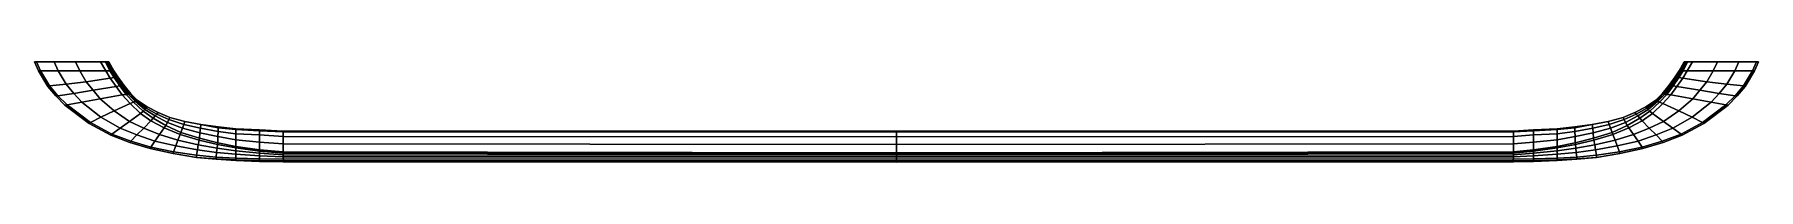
# Model space of a CAD drawing. Extents: x -238 to 238, y -28 to 0.
import ezdxf

# ---------------------------------------------------------------- set-up
doc = ezdxf.new("R2010")
doc.units = 0
doc.layers.add('METAL', color=5, linetype='CONTINUOUS')

msp = doc.modelspace()

# ---------------------------------------------------------------- meshes
at = {"layer": 'METAL'}
mesh = msp.add_polyface(dxfattribs=at)
corners = [(-236.91, -0.01, 0.83), (-230.48, 0, 1.88), (-230.48, -0.01, 0.83), (-229.24, 0, 2.43), (-225.49, 0, 2.97), (-219.25, 0, 3.48), (-237.5, -0.01, 0.29), (-236.41, -2.46, 0.32), (-235.87, -2.46, 0.83), (-236.91, -0.01, 0.83), (-233.81, -6.79, 0.31), (-233.36, -6.6, 0.89), (-231.64, -9.37, 0.34), (-231.02, -9.37, 0.98), (-230.63, -0.01, 0.29), (-237.5, -0.01, 0.29), (-229.11, -11.97, 0.37), (-228.51, -11.84, 1.07), (-236.41, -2.46, 0.13), (-236.41, -2.46, 0.02), (-233.81, -6.79, 0.02), (-233.81, -6.79, 0.11), (-231.64, -9.37, 0.02), (-231.64, -9.37, 0.12), (-229.11, -11.97, 0.13), (-229.11, -11.97, 0.02), (-222.46, -16.97, 0.02), (-222.46, -16.97, 0.19), (-237.5, -0.01, 0.29), (-237.5, -0.01, 0.11), (-236.41, -2.46, 0.32), (-233.81, -6.79, 0.31), (-231.64, -9.37, 0.34), (-229.11, -11.97, 0.37), (-222.46, -16.97, 0.56), (-230.63, -0.01, 0.11), (-237.5, -0.01, 0.11), (-232.09, -0.01, 2.35), (-230.95, -2.46, 2.34), (-224.95, -2.46, 3.53), (-226.2, -0.01, 3.57), (-232.09, -0.01, 2.35), (-235.87, -2.46, 0.83), (-236.91, -0.01, 0.83), (-228.76, -6.17, 2.39), (-223.2, -5.46, 3.57), (-233.36, -6.6, 0.89), (-228.51, -11.84, 1.07), (-224.41, -11.08, 2.52), (-226.63, -8.69, 2.45), (-231.02, -9.37, 0.98), (-226.2, -0.01, 3.57), (-237.5, -0.01, 0.02), (-230.63, -0.01, 0.02), (-237.5, -0.01, 0.02), (-236.91, -0.01, -0.79), (-230.48, -0.01, -0.79), (-230.48, 0, -1.85), (-225.49, 0, -2.93), (-229.24, 0, -2.4), (-219.25, 0, -3.44), (-237.5, -0.01, -0.25), (-236.91, -0.01, -0.79), (-235.87, -2.46, -0.79), (-236.41, -2.46, -0.28), (-233.36, -6.6, -0.86), (-233.81, -6.79, -0.27), (-231.02, -9.37, -0.94), (-231.64, -9.37, -0.3), (-230.63, -0.01, -0.25), (-237.5, -0.01, -0.25), (-228.51, -11.84, -1.03), (-229.11, -11.97, -0.33), (-236.41, -2.46, -0.09), (-233.81, -6.79, -0.08), (-231.64, -9.37, -0.09), (-229.11, -11.97, -0.1), (-222.46, -16.97, -0.16), (-237.5, -0.01, -0.25), (-236.41, -2.46, -0.28), (-237.5, -0.01, -0.07), (-233.81, -6.79, -0.27), (-231.64, -9.37, -0.3), (-237.5, -0.01, -0.07), (-230.63, -0.01, -0.07), (-229.11, -11.97, -0.33), (-232.09, -0.01, -2.32), (-230.95, -2.46, -2.3), (-232.09, -0.01, -2.32), (-226.2, -0.01, -3.53), (-224.95, -2.46, -3.5), (-235.87, -2.46, -0.79), (-236.91, -0.01, -0.79), (-228.76, -6.17, -2.35), (-223.2, -5.46, -3.53), (-233.36, -6.6, -0.86), (-228.51, -11.84, -1.03), (-231.02, -9.37, -0.94), (-226.63, -8.69, -2.42), (-224.41, -11.08, -2.48), (-226.2, -0.01, -3.53)]
mesh.append_faces([[corners[k] for k in face] for face in [(0, 1, 2, 2), (1, 3, 4, 5), (6, 7, 8, 9), (7, 10, 11, 8), (10, 12, 13, 11), (14, 15, 0, 2), (12, 16, 17, 13), (18, 19, 20, 21), (21, 20, 22, 23), (24, 25, 26, 27), (28, 29, 18, 30), (30, 18, 21, 31), (31, 21, 23, 32), (33, 24, 27, 34), (14, 35, 36, 15), (32, 23, 24, 33), (3, 1, 0, 37), (38, 39, 40, 41), (42, 38, 41, 43), (44, 45, 39, 38), (46, 44, 38, 42), (47, 48, 49, 50), (4, 3, 37, 51), (50, 49, 44, 46), (18, 29, 52, 19), (36, 35, 53, 54), (24, 23, 22, 25), (55, 56, 57, 57), (58, 59, 57, 60), (61, 62, 63, 64), (64, 63, 65, 66), (66, 65, 67, 68), (69, 56, 55, 70), (68, 67, 71, 72), (73, 74, 20, 19), (74, 75, 22, 20), (76, 77, 26, 25), (78, 79, 73, 80), (79, 81, 74, 73), (81, 82, 75, 74), (69, 70, 83, 84), (82, 85, 76, 75), (59, 86, 55, 57), (87, 88, 89, 90), (91, 92, 88, 87), (93, 87, 90, 94), (95, 91, 87, 93), (96, 97, 98, 99), (58, 100, 86, 59), (97, 95, 93, 98), (73, 19, 52, 80), (83, 54, 53, 84), (76, 25, 22, 75)]])
mesh = msp.add_polyface(dxfattribs=at)
corners = [(-217.95, -0.01, 4.68), (-219.25, -0.01, 4.48), (-217.86, -2.46, 4.42), (-216.68, -2.46, 4.61), (-230.48, 0, 1.88), (-219.25, 0, 2.26), (-219.25, -0.01, 0.83), (-230.48, -0.01, 0.83), (-217.32, 0, 2.33), (-217, -0.01, 0.83), (-219.25, 0, 3.48), (-217.95, -0.01, 4.68), (-216.68, -2.46, 4.61), (-216.32, -2.44, 3.57), (-217.64, 0, 3.61), (-217.64, 0, 3.61), (-219.25, -0.01, 4.48), (-217.95, -0.01, 4.68), (-219.27, -0.01, 0.29), (-230.63, -0.01, 0.29), (-229.11, -11.97, 0.37), (-222.46, -16.97, 0.56), (-222.02, -16.76, 1.29), (-228.51, -11.84, 1.07), (-216.48, -20.19, 0.9), (-216.14, -19.92, 1.67), (-217, -0.01, 0.29), (-217, -0.01, 0.11), (-217, -0.01, 0.02), (-219.27, -0.01, 0.02), (-219.27, -0.01, 0.11), (-230.63, -0.01, 0.11), (-222.46, -16.97, 0.56), (-222.46, -16.97, 0.19), (-216.48, -20.19, 0.31), (-216.48, -20.19, 0.9), (-224.95, -2.46, 3.53), (-226.2, -0.01, 3.57), (-223.2, -5.46, 3.57), (-216.65, -4.45, 4.44), (-219.34, -10.16, 3.65), (-213.31, -9.08, 4.46), (-214.98, -6.77, 4.45), (-221.28, -7.82, 3.61), (-224.41, -11.08, 2.52), (-226.63, -8.69, 2.45), (-219.18, -15.25, 2.71), (-215.54, -13.48, 3.8), (-222.02, -16.76, 1.29), (-228.51, -11.84, 1.07), (-216.14, -19.92, 1.67), (-213.9, -18.29, 3.01), (-225.49, 0, 2.97), (-226.2, -0.01, 3.57), (-228.76, -6.17, 2.39), (-230.63, -0.01, 0.02), (-222.46, -16.97, 0.02), (-216.48, -20.19, 0.02), (-217.95, -0.01, -4.65), (-216.68, -2.46, -4.58), (-217.86, -2.46, -4.38), (-219.25, -0.01, -4.45), (-230.48, 0, -1.85), (-230.48, -0.01, -0.79), (-219.25, -0.01, -0.79), (-219.25, 0, -2.23), (-217, -0.01, -0.79), (-217.32, 0, -2.29), (-219.25, 0, -3.44), (-217.64, 0, -3.58), (-219.25, -0.01, -4.45), (-217.95, -0.01, -4.65), (-219.27, -0.01, -0.25), (-230.63, -0.01, -0.25), (-229.11, -11.97, -0.33), (-228.51, -11.84, -1.03), (-222.02, -16.76, -1.26), (-222.46, -16.97, -0.52), (-216.14, -19.92, -1.64), (-216.48, -20.19, -0.87), (-217, -0.01, -0.25), (-217, -0.01, -0.07), (-219.27, -0.01, -0.07), (-230.63, -0.01, -0.07), (-229.11, -11.97, -0.33), (-222.46, -16.97, -0.52), (-222.46, -16.97, -0.16), (-229.11, -11.97, -0.1), (-216.48, -20.19, -0.87), (-216.48, -20.19, -0.28), (-224.95, -2.46, -3.5), (-226.2, -0.01, -3.53), (-223.2, -5.46, -3.53), (-216.65, -4.45, -4.4), (-219.34, -10.16, -3.62), (-221.28, -7.82, -3.57), (-214.98, -6.77, -4.42), (-213.31, -9.08, -4.43), (-224.41, -11.08, -2.48), (-226.63, -8.69, -2.42), (-219.18, -15.25, -2.68), (-215.54, -13.48, -3.76), (-222.02, -16.76, -1.26), (-228.51, -11.84, -1.03), (-216.14, -19.92, -1.64), (-213.9, -18.29, -2.97), (-226.2, -0.01, -3.53), (-225.49, 0, -2.93), (-228.76, -6.17, -2.35)]
mesh.append_faces([[corners[k] for k in face] for face in [(0, 1, 2, 3), (4, 5, 6, 7), (5, 8, 9, 6), (5, 4, 10, 10), (11, 12, 13, 14), (10, 15, 8, 5), (16, 17, 15, 10), (18, 19, 7, 6), (20, 21, 22, 23), (21, 24, 25, 22), (26, 18, 6, 9), (27, 28, 29, 30), (18, 30, 31, 19), (32, 33, 34, 35), (26, 27, 30, 18), (36, 2, 1, 37), (38, 39, 2, 36), (40, 41, 42, 43), (43, 42, 39, 38), (44, 40, 43, 45), (46, 47, 40, 44), (48, 46, 44, 49), (50, 51, 46, 48), (10, 52, 53, 16), (45, 43, 38, 54), (31, 30, 29, 55), (34, 33, 56, 57), (58, 59, 60, 61), (62, 63, 64, 65), (65, 64, 66, 67), (65, 68, 62, 62), (68, 65, 67, 69), (70, 68, 69, 71), (72, 64, 63, 73), (74, 75, 76, 77), (77, 76, 78, 79), (80, 66, 64, 72), (81, 82, 29, 28), (72, 73, 83, 82), (84, 85, 86, 87), (85, 88, 89, 86), (80, 72, 82, 81), (90, 91, 61, 60), (92, 90, 60, 93), (94, 95, 96, 97), (95, 92, 93, 96), (98, 99, 95, 94), (100, 98, 94, 101), (102, 103, 98, 100), (104, 102, 100, 105), (68, 70, 106, 107), (99, 108, 92, 95), (83, 55, 29, 82), (89, 57, 56, 86)]])
mesh = msp.add_polyface(dxfattribs=at)
corners = [(-216.68, -2.46, 4.61), (-217.86, -2.46, 4.42), (-216.65, -4.45, 4.44), (-215.51, -4.3, 4.63), (-214.98, -6.77, 4.45), (-213.93, -6.63, 4.63), (-213.31, -9.08, 4.46), (-212.23, -8.98, 4.64), (-217.32, 0, 2.33), (-215.95, -2.44, 2.31), (-215.59, -2.46, 0.97), (-217, -0.01, 0.83), (-214.77, -4.17, 2.47), (-214.52, -4.15, 1.07), (-213.15, -6.49, 2.47), (-212.88, -6.46, 1.07), (-211.24, -8.83, 2.47), (-210.92, -8.78, 1.07), (-217.64, 0, 3.61), (-216.32, -2.44, 3.57), (-215.1, -4.22, 3.66), (-216.68, -2.46, 4.61), (-215.51, -4.3, 4.63), (-213.5, -6.55, 3.66), (-213.93, -6.63, 4.63), (-211.68, -8.9, 3.66), (-212.23, -8.98, 4.64), (-215.59, -2.46, 0.29), (-217, -0.01, 0.29), (-214.52, -4.15, 0.37), (-212.88, -6.46, 0.37), (-210.92, -8.78, 0.37), (-212.88, -6.46, 0.13), (-212.88, -6.46, 0.02), (-214.52, -4.15, 0.02), (-214.52, -4.15, 0.13), (-215.59, -2.46, 0.11), (-217, -0.01, 0.11), (-210.92, -8.78, 0.13), (-215.59, -2.46, 0.02), (-217, -0.01, 0.02), (-210.92, -8.78, 0.02), (-216.68, -2.46, -4.58), (-215.51, -4.3, -4.59), (-216.65, -4.45, -4.4), (-217.86, -2.46, -4.38), (-213.93, -6.63, -4.6), (-214.98, -6.77, -4.42), (-212.23, -8.98, -4.6), (-213.31, -9.08, -4.43), (-217.32, 0, -2.29), (-217, -0.01, -0.79), (-215.59, -2.46, -0.93), (-215.95, -2.44, -2.27), (-214.52, -4.15, -1.03), (-214.77, -4.17, -2.43), (-212.88, -6.46, -1.03), (-213.15, -6.49, -2.43), (-210.92, -8.78, -1.03), (-211.24, -8.83, -2.44), (-217.64, 0, -3.58), (-216.32, -2.44, -3.53), (-217.95, -0.01, -4.65), (-216.68, -2.46, -4.58), (-215.1, -4.22, -3.62), (-215.51, -4.3, -4.59), (-213.5, -6.55, -3.62), (-213.93, -6.63, -4.6), (-211.68, -8.9, -3.63), (-212.23, -8.98, -4.6), (-215.59, -2.46, -0.25), (-217, -0.01, -0.25), (-214.52, -4.15, -0.33), (-212.88, -6.46, -0.33), (-210.92, -8.78, -0.33), (-212.88, -6.46, -0.1), (-214.52, -4.15, -0.1), (-217, -0.01, -0.07), (-215.59, -2.46, -0.07), (-209.16, -10.56, -0.33), (-210.92, -8.78, -0.1), (-209.16, -10.56, -0.1)]
mesh.append_faces([[corners[k] for k in face] for face in [(0, 1, 2, 3), (3, 2, 4, 5), (5, 4, 6, 7), (8, 9, 10, 11), (9, 12, 13, 10), (12, 14, 15, 13), (14, 16, 17, 15), (18, 19, 9, 8), (19, 20, 12, 9), (21, 22, 20, 19), (20, 23, 14, 12), (22, 24, 23, 20), (23, 25, 16, 14), (24, 26, 25, 23), (27, 28, 11, 10), (29, 27, 10, 13), (30, 29, 13, 15), (31, 30, 15, 17), (32, 33, 34, 35), (27, 36, 37, 28), (35, 36, 27, 29), (30, 32, 35, 29), (31, 38, 32, 30), (37, 36, 39, 40), (36, 35, 34, 39), (32, 38, 41, 33), (42, 43, 44, 45), (43, 46, 47, 44), (46, 48, 49, 47), (50, 51, 52, 53), (53, 52, 54, 55), (55, 54, 56, 57), (57, 56, 58, 59), (60, 50, 53, 61), (62, 60, 61, 63), (61, 53, 55, 64), (63, 61, 64, 65), (64, 55, 57, 66), (65, 64, 66, 67), (66, 57, 59, 68), (67, 66, 68, 69), (70, 52, 51, 71), (72, 54, 52, 70), (73, 56, 54, 72), (74, 58, 56, 73), (75, 76, 34, 33), (70, 71, 77, 78), (76, 72, 70, 78), (73, 72, 76, 75), (79, 74, 80, 81), (74, 73, 75, 80), (77, 40, 39, 78), (78, 39, 34, 76), (75, 33, 41, 80)]])
mesh = msp.add_polyface(dxfattribs=at)
corners = [(217.2, -2.46, 4.61), (216.03, -4.3, 4.63), (217.17, -4.45, 4.44), (218.38, -2.46, 4.42), (214.45, -6.63, 4.63), (215.5, -6.77, 4.45), (212.75, -8.98, 4.64), (213.84, -9.08, 4.46), (217.84, 0, 2.33), (217.52, -0.01, 0.83), (216.11, -2.46, 0.97), (216.47, -2.44, 2.31), (215.04, -4.15, 1.07), (215.3, -4.17, 2.47), (213.4, -6.46, 1.07), (213.67, -6.49, 2.47), (211.44, -8.78, 1.07), (211.76, -8.83, 2.47), (218.16, 0, 3.61), (216.84, -2.44, 3.57), (218.47, -0.01, 4.68), (217.2, -2.46, 4.61), (215.63, -4.22, 3.66), (216.03, -4.3, 4.63), (214.02, -6.55, 3.66), (214.45, -6.63, 4.63), (212.2, -8.9, 3.66), (212.75, -8.98, 4.64), (216.11, -2.46, 0.29), (217.52, -0.01, 0.29), (215.04, -4.15, 0.37), (213.4, -6.46, 0.37), (211.44, -8.78, 0.37), (215.04, -4.15, 0.02), (213.4, -6.46, 0.02), (213.4, -6.46, 0.13), (215.04, -4.15, 0.13), (217.52, -0.01, 0.11), (216.11, -2.46, 0.11), (211.44, -8.78, 0.13), (217.52, -0.01, 0.02), (216.11, -2.46, 0.02), (211.44, -8.78, 0.02), (217.2, -2.46, -4.58), (218.38, -2.46, -4.38), (217.17, -4.45, -4.4), (216.03, -4.3, -4.59), (215.5, -6.77, -4.42), (214.45, -6.63, -4.6), (213.84, -9.08, -4.43), (212.75, -8.98, -4.6), (217.84, 0, -2.29), (216.47, -2.44, -2.27), (216.11, -2.46, -0.93), (217.52, -0.01, -0.79), (215.3, -4.17, -2.43), (215.04, -4.15, -1.03), (213.67, -6.49, -2.43), (213.4, -6.46, -1.03), (211.76, -8.83, -2.44), (211.44, -8.78, -1.03), (218.16, 0, -3.58), (216.84, -2.44, -3.53), (215.63, -4.22, -3.62), (217.2, -2.46, -4.58), (216.03, -4.3, -4.59), (214.02, -6.55, -3.62), (214.45, -6.63, -4.6), (212.2, -8.9, -3.63), (212.75, -8.98, -4.6), (216.11, -2.46, -0.25), (217.52, -0.01, -0.25), (215.04, -4.15, -0.33), (213.4, -6.46, -0.33), (211.44, -8.78, -0.33), (215.04, -4.15, -0.1), (213.4, -6.46, -0.1), (216.11, -2.46, -0.07), (217.52, -0.01, -0.07), (209.68, -10.56, -0.33), (209.68, -10.56, -0.1), (211.44, -8.78, -0.1)]
mesh.append_faces([[corners[k] for k in face] for face in [(0, 1, 2, 3), (1, 4, 5, 2), (4, 6, 7, 5), (8, 9, 10, 11), (11, 10, 12, 13), (13, 12, 14, 15), (15, 14, 16, 17), (18, 8, 11, 19), (20, 18, 19, 21), (19, 11, 13, 22), (21, 19, 22, 23), (22, 13, 15, 24), (23, 22, 24, 25), (24, 15, 17, 26), (25, 24, 26, 27), (28, 10, 9, 29), (30, 12, 10, 28), (31, 14, 12, 30), (32, 16, 14, 31), (33, 34, 35, 36), (28, 29, 37, 38), (36, 30, 28, 38), (31, 30, 36, 35), (32, 31, 35, 39), (38, 37, 40, 41), (36, 38, 41, 33), (39, 35, 34, 42), (43, 44, 45, 46), (46, 45, 47, 48), (48, 47, 49, 50), (51, 52, 53, 54), (52, 55, 56, 53), (55, 57, 58, 56), (57, 59, 60, 58), (61, 62, 52, 51), (62, 63, 55, 52), (64, 65, 63, 62), (63, 66, 57, 55), (65, 67, 66, 63), (66, 68, 59, 57), (67, 69, 68, 66), (70, 71, 54, 53), (72, 70, 53, 56), (73, 72, 56, 58), (74, 73, 58, 60), (33, 75, 76, 34), (70, 77, 78, 71), (75, 77, 70, 72), (73, 76, 75, 72), (79, 80, 81, 74), (74, 81, 76, 73), (77, 41, 40, 78), (75, 33, 41, 77), (81, 42, 34, 76)]])
mesh = msp.add_polyface(dxfattribs=at)
corners = [(218.47, -0.01, 4.68), (217.2, -2.46, 4.61), (218.38, -2.46, 4.42), (219.77, -0.01, 4.48), (231, 0, 1.88), (231, -0.01, 0.83), (219.77, -0.01, 0.83), (219.77, 0, 2.26), (217.52, -0.01, 0.83), (217.84, 0, 2.33), (219.77, 0, 3.48), (218.16, 0, 3.61), (219.77, -0.01, 4.48), (218.47, -0.01, 4.68), (219.79, -0.01, 0.29), (231.15, -0.01, 0.29), (229.63, -11.97, 0.37), (229.04, -11.84, 1.07), (222.54, -16.76, 1.29), (222.98, -16.97, 0.56), (216.66, -19.92, 1.67), (217, -20.19, 0.9), (217.52, -0.01, 0.29), (219.79, -0.01, 0.02), (217.52, -0.01, 0.02), (217.52, -0.01, 0.11), (219.79, -0.01, 0.11), (231.15, -0.01, 0.11), (222.98, -16.97, 0.56), (217, -20.19, 0.9), (217, -20.19, 0.31), (222.98, -16.97, 0.19), (226.72, -0.01, 3.57), (225.47, -2.46, 3.53), (217.17, -4.45, 4.44), (223.72, -5.46, 3.57), (221.8, -7.82, 3.61), (215.5, -6.77, 4.45), (213.84, -9.08, 4.46), (219.87, -10.16, 3.65), (227.15, -8.69, 2.45), (224.93, -11.08, 2.52), (216.06, -13.48, 3.8), (219.7, -15.25, 2.71), (229.04, -11.84, 1.07), (222.54, -16.76, 1.29), (214.42, -18.29, 3.01), (216.66, -19.92, 1.67), (226.72, -0.01, 3.57), (226.01, 0, 2.97), (229.29, -6.17, 2.39), (231.15, -0.01, 0.02), (217, -20.19, 0.02), (222.98, -16.97, 0.02), (218.47, -0.01, -4.65), (219.77, -0.01, -4.45), (218.38, -2.46, -4.38), (217.2, -2.46, -4.58), (231, 0, -1.85), (219.77, 0, -2.23), (219.77, -0.01, -0.79), (231, -0.01, -0.79), (217.84, 0, -2.29), (217.52, -0.01, -0.79), (219.77, 0, -3.44), (218.47, -0.01, -4.65), (217.2, -2.46, -4.58), (216.84, -2.44, -3.53), (218.16, 0, -3.58), (218.16, 0, -3.58), (219.77, -0.01, -4.45), (218.47, -0.01, -4.65), (219.79, -0.01, -0.25), (231.15, -0.01, -0.25), (229.63, -11.97, -0.33), (222.98, -16.97, -0.52), (222.54, -16.76, -1.26), (229.04, -11.84, -1.03), (217, -20.19, -0.87), (216.66, -19.92, -1.64), (217.52, -0.01, -0.25), (219.79, -0.01, -0.07), (217.52, -0.01, -0.07), (231.15, -0.01, -0.07), (222.98, -16.97, -0.52), (222.98, -16.97, -0.16), (217, -20.19, -0.28), (217, -20.19, -0.87), (226.72, -0.01, -3.53), (225.47, -2.46, -3.5), (223.72, -5.46, -3.53), (217.17, -4.45, -4.4), (221.8, -7.82, -3.57), (219.87, -10.16, -3.62), (213.84, -9.08, -4.43), (215.5, -6.77, -4.42), (227.15, -8.69, -2.42), (224.93, -11.08, -2.48), (219.7, -15.25, -2.68), (216.06, -13.48, -3.76), (229.04, -11.84, -1.03), (222.54, -16.76, -1.26), (216.66, -19.92, -1.64), (214.42, -18.29, -2.97), (226.01, 0, -2.93), (226.72, -0.01, -3.53), (229.29, -6.17, -2.35)]
mesh.append_faces([[corners[k] for k in face] for face in [(0, 1, 2, 3), (4, 5, 6, 7), (7, 6, 8, 9), (7, 10, 4, 4), (10, 7, 9, 11), (12, 10, 11, 13), (14, 6, 5, 15), (16, 17, 18, 19), (19, 18, 20, 21), (22, 8, 6, 14), (23, 24, 25, 26), (14, 15, 27, 26), (28, 29, 30, 31), (22, 14, 26, 25), (32, 3, 2, 33), (33, 2, 34, 35), (36, 37, 38, 39), (35, 34, 37, 36), (40, 36, 39, 41), (41, 39, 42, 43), (44, 41, 43, 45), (45, 43, 46, 47), (12, 48, 49, 10), (50, 35, 36, 40), (26, 27, 51, 23), (31, 30, 52, 53), (54, 55, 56, 57), (58, 59, 60, 61), (59, 62, 63, 60), (59, 58, 64, 64), (65, 66, 67, 68), (64, 69, 62, 59), (70, 71, 69, 64), (72, 73, 61, 60), (74, 75, 76, 77), (75, 78, 79, 76), (80, 72, 60, 63), (23, 81, 82, 24), (72, 81, 83, 73), (84, 85, 86, 87), (80, 82, 81, 72), (88, 89, 56, 55), (89, 90, 91, 56), (92, 93, 94, 95), (90, 92, 95, 91), (96, 97, 93, 92), (97, 98, 99, 93), (100, 101, 98, 97), (101, 102, 103, 98), (70, 64, 104, 105), (106, 96, 92, 90), (81, 23, 51, 83), (85, 53, 52, 86)]])
mesh = msp.add_polyface(dxfattribs=at)
corners = [(237.43, -0.01, 0.83), (231, -0.01, 0.83), (231, 0, 1.88), (219.77, 0, 3.48), (226.01, 0, 2.97), (229.76, 0, 2.43), (238.02, -0.01, 0.29), (237.43, -0.01, 0.83), (236.39, -2.46, 0.83), (236.93, -2.46, 0.32), (233.88, -6.6, 0.89), (234.33, -6.79, 0.31), (231.54, -9.37, 0.98), (232.16, -9.37, 0.34), (231.15, -0.01, 0.29), (238.02, -0.01, 0.29), (229.04, -11.84, 1.07), (229.63, -11.97, 0.37), (234.33, -6.79, 0.02), (236.93, -2.46, 0.02), (236.93, -2.46, 0.13), (234.33, -6.79, 0.11), (232.16, -9.37, 0.02), (232.16, -9.37, 0.12), (222.98, -16.97, 0.02), (229.63, -11.97, 0.02), (229.63, -11.97, 0.13), (222.98, -16.97, 0.19), (238.02, -0.01, 0.29), (236.93, -2.46, 0.32), (238.02, -0.01, 0.11), (234.33, -6.79, 0.31), (232.16, -9.37, 0.34), (229.63, -11.97, 0.37), (222.98, -16.97, 0.56), (238.02, -0.01, 0.11), (231.15, -0.01, 0.11), (232.61, -0.01, 2.35), (232.61, -0.01, 2.35), (226.72, -0.01, 3.57), (225.47, -2.46, 3.53), (231.47, -2.46, 2.34), (237.43, -0.01, 0.83), (236.39, -2.46, 0.83), (223.72, -5.46, 3.57), (229.29, -6.17, 2.39), (233.88, -6.6, 0.89), (231.54, -9.37, 0.98), (227.15, -8.69, 2.45), (224.93, -11.08, 2.52), (229.04, -11.84, 1.07), (226.72, -0.01, 3.57), (238.02, -0.01, 0.02), (238.02, -0.01, 0.02), (231.15, -0.01, 0.02), (237.43, -0.01, -0.79), (231, 0, -1.85), (231, -0.01, -0.79), (229.76, 0, -2.4), (226.01, 0, -2.93), (219.77, 0, -3.44), (238.02, -0.01, -0.25), (236.93, -2.46, -0.28), (236.39, -2.46, -0.79), (237.43, -0.01, -0.79), (234.33, -6.79, -0.27), (233.88, -6.6, -0.86), (232.16, -9.37, -0.3), (231.54, -9.37, -0.94), (231.15, -0.01, -0.25), (238.02, -0.01, -0.25), (229.63, -11.97, -0.33), (229.04, -11.84, -1.03), (234.33, -6.79, -0.08), (236.93, -2.46, -0.09), (232.16, -9.37, -0.09), (222.98, -16.97, -0.16), (229.63, -11.97, -0.1), (238.02, -0.01, -0.25), (238.02, -0.01, -0.07), (236.93, -2.46, -0.28), (234.33, -6.79, -0.27), (232.16, -9.37, -0.3), (229.63, -11.97, -0.33), (222.98, -16.97, -0.52), (231.15, -0.01, -0.07), (238.02, -0.01, -0.07), (232.61, -0.01, -2.32), (232.61, -0.01, -2.32), (231.47, -2.46, -2.3), (225.47, -2.46, -3.5), (226.72, -0.01, -3.53), (237.43, -0.01, -0.79), (236.39, -2.46, -0.79), (229.29, -6.17, -2.35), (223.72, -5.46, -3.53), (233.88, -6.6, -0.86), (231.54, -9.37, -0.94), (229.04, -11.84, -1.03), (224.93, -11.08, -2.48), (227.15, -8.69, -2.42), (226.72, -0.01, -3.53)]
mesh.append_faces([[corners[k] for k in face] for face in [(0, 1, 2, 2), (3, 4, 5, 2), (6, 7, 8, 9), (9, 8, 10, 11), (11, 10, 12, 13), (14, 1, 0, 15), (13, 12, 16, 17), (18, 19, 20, 21), (22, 18, 21, 23), (24, 25, 26, 27), (28, 29, 20, 30), (29, 31, 21, 20), (31, 32, 23, 21), (33, 34, 27, 26), (14, 15, 35, 36), (32, 33, 26, 23), (37, 0, 2, 5), (38, 39, 40, 41), (42, 38, 41, 43), (41, 40, 44, 45), (43, 41, 45, 46), (47, 48, 49, 50), (51, 37, 5, 4), (46, 45, 48, 47), (30, 20, 19, 52), (36, 35, 53, 54), (23, 26, 25, 22), (55, 56, 57, 57), (58, 59, 60, 56), (61, 62, 63, 64), (62, 65, 66, 63), (65, 67, 68, 66), (69, 70, 55, 57), (67, 71, 72, 68), (18, 73, 74, 19), (22, 75, 73, 18), (24, 76, 77, 25), (78, 79, 74, 80), (80, 74, 73, 81), (81, 73, 75, 82), (83, 77, 76, 84), (69, 85, 86, 70), (82, 75, 77, 83), (87, 58, 56, 55), (88, 89, 90, 91), (92, 93, 89, 88), (89, 94, 95, 90), (93, 96, 94, 89), (97, 98, 99, 100), (101, 59, 58, 87), (96, 97, 100, 94), (79, 52, 19, 74), (85, 54, 53, 86), (75, 22, 25, 77)]])
mesh = msp.add_polyface(dxfattribs=at)
corners = [(-212.23, -8.98, 4.64), (-213.31, -9.08, 4.46), (-211.12, -11.45, 4.55), (-210.19, -11.07, 4.7), (-208.22, -14.26, 4.65), (-207.51, -13.57, 4.77), (-211.24, -8.83, 2.47), (-209.43, -10.7, 2.49), (-209.16, -10.56, 1.07), (-210.92, -8.78, 1.07), (-206.7, -12.76, 2.52), (-206.4, -12.43, 1.07), (-211.68, -8.9, 3.66), (-209.77, -10.88, 3.7), (-212.23, -8.98, 4.64), (-210.19, -11.07, 4.7), (-207.07, -13.14, 3.75), (-207.51, -13.57, 4.77), (-216.48, -20.19, 0.9), (-211.19, -22.24, 1.35), (-210.94, -21.91, 1.98), (-216.14, -19.92, 1.67), (-209.16, -10.56, 0.37), (-210.92, -8.78, 0.37), (-206.4, -12.43, 0.37), (-205.57, -23.88, 1.57), (-205.37, -23.52, 2.33), (-216.48, -20.19, 0.31), (-216.48, -20.19, 0.02), (-211.19, -22.24, 0.02), (-211.19, -22.24, 0.46), (-209.16, -10.56, 0.13), (-209.16, -10.56, 0.02), (-210.92, -8.78, 0.02), (-210.92, -8.78, 0.13), (-216.48, -20.19, 0.9), (-211.19, -22.24, 1.35), (-206.4, -12.43, 0.13), (-205.57, -23.88, 0.53), (-205.57, -23.88, 1.57), (-215.54, -13.48, 3.8), (-219.34, -10.16, 3.65), (-211.26, -16.4, 4), (-207.38, -18.27, 4.13), (-205.37, -16.23, 4.66), (-213.9, -18.29, 3.01), (-219.18, -15.25, 2.71), (-209.23, -20.16, 3.24), (-210.94, -21.91, 1.98), (-216.14, -19.92, 1.67), (-205.37, -23.52, 2.33), (-204.27, -21.83, 3.5), (-206.4, -12.43, 0.02), (-205.57, -23.88, 0.02), (-212.23, -8.98, -4.6), (-210.19, -11.07, -4.66), (-211.12, -11.45, -4.51), (-213.31, -9.08, -4.43), (-207.51, -13.57, -4.74), (-208.22, -14.26, -4.61), (-211.24, -8.83, -2.44), (-210.92, -8.78, -1.03), (-209.16, -10.56, -1.03), (-209.43, -10.7, -2.46), (-206.4, -12.43, -1.03), (-206.7, -12.76, -2.48), (-211.68, -8.9, -3.63), (-209.77, -10.88, -3.67), (-212.23, -8.98, -4.6), (-210.19, -11.07, -4.66), (-207.07, -13.14, -3.72), (-207.51, -13.57, -4.74), (-216.48, -20.19, -0.87), (-216.14, -19.92, -1.64), (-210.94, -21.91, -1.95), (-211.19, -22.24, -1.32), (-209.16, -10.56, -0.33), (-210.92, -8.78, -0.33), (-206.4, -12.43, -0.33), (-205.37, -23.52, -2.29), (-205.57, -23.88, -1.53), (-216.48, -20.19, -0.28), (-211.19, -22.24, -0.43), (-209.16, -10.56, -0.1), (-210.92, -8.78, -0.1), (-216.48, -20.19, -0.87), (-211.19, -22.24, -1.32), (-206.4, -12.43, -0.1), (-205.57, -23.88, -1.53), (-205.57, -23.88, -0.5), (-215.54, -13.48, -3.76), (-219.34, -10.16, -3.62), (-211.26, -16.4, -3.97), (-207.38, -18.27, -4.09), (-205.37, -16.23, -4.62), (-213.9, -18.29, -2.97), (-219.18, -15.25, -2.68), (-209.23, -20.16, -3.2), (-210.94, -21.91, -1.95), (-216.14, -19.92, -1.64), (-205.37, -23.52, -2.29), (-204.27, -21.83, -3.46)]
mesh.append_faces([[corners[k] for k in face] for face in [(0, 1, 2, 3), (3, 2, 4, 5), (6, 7, 8, 9), (7, 10, 11, 8), (12, 13, 7, 6), (14, 15, 13, 12), (13, 16, 10, 7), (15, 17, 16, 13), (18, 19, 20, 21), (22, 23, 9, 8), (24, 22, 8, 11), (19, 25, 26, 20), (27, 28, 29, 30), (31, 32, 33, 34), (35, 27, 30, 36), (22, 31, 34, 23), (24, 37, 31, 22), (36, 30, 38, 39), (40, 2, 1, 41), (42, 4, 2, 40), (43, 44, 4, 42), (45, 42, 40, 46), (47, 43, 42, 45), (48, 47, 45, 49), (50, 51, 47, 48), (31, 37, 52, 32), (38, 30, 29, 53), (54, 55, 56, 57), (55, 58, 59, 56), (60, 61, 62, 63), (63, 62, 64, 65), (66, 60, 63, 67), (68, 66, 67, 69), (67, 63, 65, 70), (69, 67, 70, 71), (72, 73, 74, 75), (76, 62, 61, 77), (78, 64, 62, 76), (75, 74, 79, 80), (81, 82, 29, 28), (83, 84, 33, 32), (85, 86, 82, 81), (78, 76, 83, 87), (86, 88, 89, 82), (90, 91, 57, 56), (92, 90, 56, 59), (93, 92, 59, 94), (95, 96, 90, 92), (97, 95, 92, 93), (98, 99, 95, 97), (100, 98, 97, 101), (83, 32, 52, 87), (89, 53, 29, 82)]])
mesh = msp.add_polyface(dxfattribs=at)
corners = [(212.75, -8.98, 4.64), (210.71, -11.07, 4.7), (211.64, -11.45, 4.55), (213.84, -9.08, 4.46), (208.03, -13.57, 4.77), (208.74, -14.26, 4.65), (211.76, -8.83, 2.47), (211.44, -8.78, 1.07), (209.68, -10.56, 1.07), (209.95, -10.7, 2.49), (206.92, -12.43, 1.07), (207.22, -12.76, 2.52), (212.2, -8.9, 3.66), (210.29, -10.88, 3.7), (212.75, -8.98, 4.64), (210.71, -11.07, 4.7), (207.59, -13.14, 3.75), (208.03, -13.57, 4.77), (217, -20.19, 0.9), (216.66, -19.92, 1.67), (211.46, -21.91, 1.98), (211.71, -22.24, 1.35), (209.68, -10.56, 0.37), (211.44, -8.78, 0.37), (206.92, -12.43, 0.37), (205.89, -23.52, 2.33), (206.09, -23.88, 1.57), (211.71, -22.24, 0.02), (217, -20.19, 0.02), (217, -20.19, 0.31), (211.71, -22.24, 0.46), (211.44, -8.78, 0.02), (209.68, -10.56, 0.02), (209.68, -10.56, 0.13), (211.44, -8.78, 0.13), (217, -20.19, 0.9), (211.71, -22.24, 1.35), (206.92, -12.43, 0.13), (206.09, -23.88, 1.57), (206.09, -23.88, 0.53), (219.87, -10.16, 3.65), (216.06, -13.48, 3.8), (211.78, -16.4, 4), (205.9, -16.23, 4.66), (207.9, -18.27, 4.13), (219.7, -15.25, 2.71), (214.42, -18.29, 3.01), (209.75, -20.16, 3.24), (216.66, -19.92, 1.67), (211.46, -21.91, 1.98), (204.79, -21.83, 3.5), (205.89, -23.52, 2.33), (206.92, -12.43, 0.02), (206.09, -23.88, 0.02), (212.75, -8.98, -4.6), (213.84, -9.08, -4.43), (211.64, -11.45, -4.51), (210.71, -11.07, -4.66), (208.74, -14.26, -4.61), (208.03, -13.57, -4.74), (211.76, -8.83, -2.44), (209.95, -10.7, -2.46), (209.68, -10.56, -1.03), (211.44, -8.78, -1.03), (207.22, -12.76, -2.48), (206.92, -12.43, -1.03), (212.2, -8.9, -3.63), (210.29, -10.88, -3.67), (212.75, -8.98, -4.6), (210.71, -11.07, -4.66), (207.59, -13.14, -3.72), (208.03, -13.57, -4.74), (217, -20.19, -0.87), (211.71, -22.24, -1.32), (211.46, -21.91, -1.95), (216.66, -19.92, -1.64), (209.68, -10.56, -0.33), (211.44, -8.78, -0.33), (206.92, -12.43, -0.33), (206.09, -23.88, -1.53), (205.89, -23.52, -2.29), (211.71, -22.24, -0.43), (217, -20.19, -0.28), (211.44, -8.78, -0.1), (209.68, -10.56, -0.1), (217, -20.19, -0.87), (211.71, -22.24, -1.32), (206.92, -12.43, -0.1), (206.09, -23.88, -0.5), (206.09, -23.88, -1.53), (219.87, -10.16, -3.62), (216.06, -13.48, -3.76), (211.78, -16.4, -3.97), (207.9, -18.27, -4.09), (205.9, -16.23, -4.62), (219.7, -15.25, -2.68), (214.42, -18.29, -2.97), (209.75, -20.16, -3.2), (216.66, -19.92, -1.64), (211.46, -21.91, -1.95), (205.89, -23.52, -2.29), (204.79, -21.83, -3.46)]
mesh.append_faces([[corners[k] for k in face] for face in [(0, 1, 2, 3), (1, 4, 5, 2), (6, 7, 8, 9), (9, 8, 10, 11), (12, 6, 9, 13), (14, 12, 13, 15), (13, 9, 11, 16), (15, 13, 16, 17), (18, 19, 20, 21), (22, 8, 7, 23), (24, 10, 8, 22), (21, 20, 25, 26), (27, 28, 29, 30), (31, 32, 33, 34), (35, 36, 30, 29), (22, 23, 34, 33), (24, 22, 33, 37), (36, 38, 39, 30), (40, 3, 2, 41), (41, 2, 5, 42), (42, 5, 43, 44), (45, 41, 42, 46), (46, 42, 44, 47), (48, 46, 47, 49), (49, 47, 50, 51), (37, 33, 32, 52), (30, 39, 53, 27), (54, 55, 56, 57), (57, 56, 58, 59), (60, 61, 62, 63), (61, 64, 65, 62), (66, 67, 61, 60), (68, 69, 67, 66), (67, 70, 64, 61), (69, 71, 70, 67), (72, 73, 74, 75), (76, 77, 63, 62), (78, 76, 62, 65), (73, 79, 80, 74), (27, 81, 82, 28), (31, 83, 84, 32), (85, 82, 81, 86), (78, 87, 84, 76), (86, 81, 88, 89), (90, 91, 56, 55), (91, 92, 58, 56), (92, 93, 94, 58), (95, 96, 92, 91), (96, 97, 93, 92), (98, 99, 97, 96), (99, 100, 101, 97), (87, 52, 32, 84), (81, 27, 53, 88)]])
mesh = msp.add_polyface(dxfattribs=at)
corners = [(-207.51, -13.57, 4.77), (-208.22, -14.26, 4.65), (-205.37, -16.23, 4.66), (-204.76, -15.57, 4.75), (-201.31, -17.58, 4.75), (-201.71, -18.2, 4.71), (-197.34, -20.07, 4.79), (-197.11, -19.44, 4.79), (-206.7, -12.76, 2.52), (-203.78, -14.39, 2.51), (-203.41, -13.97, 1.07), (-206.4, -12.43, 1.07), (-200.41, -15.93, 2.51), (-196.33, -17.24, 2.6), (-196.07, -16.45, 1.06), (-200.15, -15.3, 1.07), (-207.07, -13.14, 3.75), (-204.24, -14.92, 3.74), (-207.51, -13.57, 4.77), (-204.76, -15.57, 4.75), (-200.8, -16.69, 3.74), (-196.68, -18.24, 3.85), (-201.31, -17.58, 4.75), (-197.11, -19.44, 4.79), (-205.57, -23.88, 1.57), (-199.29, -25.3, 2.01), (-199.13, -24.86, 2.81), (-205.37, -23.52, 2.33), (-200.15, -15.3, 0.37), (-203.41, -13.97, 0.46), (-200.15, -15.3, 1.07), (-206.4, -12.43, 0.37), (-196.07, -16.45, 0.34), (-196.07, -16.45, 1.06), (-205.57, -23.88, 0.53), (-205.57, -23.88, 0.02), (-199.29, -25.3, 0.02), (-199.29, -25.3, 0.68), (-200.15, -15.3, 0.13), (-200.15, -15.3, 0.02), (-203.41, -13.97, 0.02), (-203.41, -13.97, 0.17), (-205.57, -23.88, 1.57), (-199.29, -25.3, 2.01), (-206.4, -12.43, 0.13), (-197.94, -21.61, 4.45), (-203.05, -20.06, 4.29), (-207.38, -18.27, 4.13), (-198.53, -23.2, 3.79), (-204.27, -21.83, 3.5), (-199.13, -24.86, 2.81), (-205.37, -23.52, 2.33), (-209.23, -20.16, 3.24), (-206.4, -12.43, 0.02), (-207.51, -13.57, -4.74), (-204.76, -15.57, -4.71), (-205.37, -16.23, -4.62), (-208.22, -14.26, -4.61), (-201.31, -17.58, -4.71), (-197.11, -19.44, -4.76), (-197.34, -20.07, -4.76), (-201.71, -18.2, -4.67), (-206.7, -12.76, -2.48), (-206.4, -12.43, -1.03), (-203.41, -13.97, -1.03), (-203.78, -14.39, -2.47), (-200.41, -15.93, -2.47), (-200.15, -15.3, -1.03), (-196.07, -16.45, -1.02), (-196.33, -17.24, -2.57), (-207.07, -13.14, -3.72), (-204.24, -14.92, -3.7), (-207.51, -13.57, -4.74), (-204.76, -15.57, -4.71), (-200.8, -16.69, -3.7), (-196.68, -18.24, -3.81), (-201.31, -17.58, -4.71), (-197.11, -19.44, -4.76), (-205.57, -23.88, -1.53), (-205.37, -23.52, -2.29), (-199.13, -24.86, -2.78), (-199.29, -25.3, -1.97), (-200.15, -15.3, -0.33), (-200.15, -15.3, -1.03), (-203.41, -13.97, -0.43), (-206.4, -12.43, -0.33), (-205.57, -23.88, -0.5), (-199.29, -25.3, -0.64), (-200.15, -15.3, -0.1), (-203.41, -13.97, -0.13), (-205.57, -23.88, -1.53), (-199.29, -25.3, -1.97), (-206.4, -12.43, -0.1), (-197.94, -21.61, -4.42), (-203.05, -20.06, -4.25), (-207.38, -18.27, -4.09), (-198.53, -23.2, -3.76), (-204.27, -21.83, -3.46), (-199.13, -24.86, -2.78), (-205.37, -23.52, -2.29), (-209.23, -20.16, -3.2)]
mesh.append_faces([[corners[k] for k in face] for face in [(0, 1, 2, 3), (4, 5, 6, 7), (3, 2, 5, 4), (8, 9, 10, 11), (12, 13, 14, 15), (9, 12, 15, 10), (16, 17, 9, 8), (18, 19, 17, 16), (20, 21, 13, 12), (22, 23, 21, 20), (17, 20, 12, 9), (19, 22, 20, 17), (24, 25, 26, 27), (28, 29, 10, 30), (29, 31, 11, 10), (32, 28, 30, 33), (34, 35, 36, 37), (38, 39, 40, 41), (42, 34, 37, 43), (28, 38, 41, 29), (29, 41, 44, 31), (45, 6, 5, 46), (46, 5, 2, 47), (48, 45, 46, 49), (50, 48, 49, 51), (49, 46, 47, 52), (44, 41, 40, 53), (54, 55, 56, 57), (58, 59, 60, 61), (55, 58, 61, 56), (62, 63, 64, 65), (66, 67, 68, 69), (65, 64, 67, 66), (70, 62, 65, 71), (72, 70, 71, 73), (74, 66, 69, 75), (76, 74, 75, 77), (71, 65, 66, 74), (73, 71, 74, 76), (78, 79, 80, 81), (82, 83, 64, 84), (84, 64, 63, 85), (86, 87, 36, 35), (88, 89, 40, 39), (90, 91, 87, 86), (82, 84, 89, 88), (84, 85, 92, 89), (93, 94, 61, 60), (94, 95, 56, 61), (96, 97, 94, 93), (98, 99, 97, 96), (97, 100, 95, 94), (92, 53, 40, 89)]])
mesh = msp.add_polyface(dxfattribs=at)
corners = [(208.03, -13.57, 4.77), (205.28, -15.57, 4.75), (205.9, -16.23, 4.66), (208.74, -14.26, 4.65), (201.83, -17.58, 4.75), (197.63, -19.44, 4.79), (197.86, -20.07, 4.79), (202.23, -18.2, 4.71), (207.22, -12.76, 2.52), (206.92, -12.43, 1.07), (203.93, -13.97, 1.07), (204.31, -14.39, 2.51), (200.93, -15.93, 2.51), (200.67, -15.3, 1.07), (196.59, -16.45, 1.06), (196.86, -17.24, 2.6), (207.59, -13.14, 3.75), (204.76, -14.92, 3.74), (208.03, -13.57, 4.77), (205.28, -15.57, 4.75), (201.32, -16.69, 3.74), (197.2, -18.24, 3.85), (201.83, -17.58, 4.75), (197.63, -19.44, 4.79), (206.09, -23.88, 1.57), (205.89, -23.52, 2.33), (199.65, -24.86, 2.81), (199.81, -25.3, 2.01), (200.67, -15.3, 0.37), (200.67, -15.3, 1.07), (203.93, -13.97, 0.46), (206.92, -12.43, 0.37), (199.81, -25.3, 0.02), (206.09, -23.88, 0.02), (206.09, -23.88, 0.53), (199.81, -25.3, 0.68), (203.93, -13.97, 0.02), (200.67, -15.3, 0.02), (200.67, -15.3, 0.13), (203.93, -13.97, 0.17), (206.09, -23.88, 1.57), (199.81, -25.3, 2.01), (206.92, -12.43, 0.13), (203.57, -20.06, 4.29), (198.46, -21.61, 4.45), (207.9, -18.27, 4.13), (204.79, -21.83, 3.5), (199.05, -23.2, 3.79), (205.89, -23.52, 2.33), (199.65, -24.86, 2.81), (209.75, -20.16, 3.24), (206.92, -12.43, 0.02), (208.03, -13.57, -4.74), (208.74, -14.26, -4.61), (205.9, -16.23, -4.62), (205.28, -15.57, -4.71), (201.83, -17.58, -4.71), (202.23, -18.2, -4.67), (197.86, -20.07, -4.76), (197.63, -19.44, -4.76), (207.22, -12.76, -2.48), (204.31, -14.39, -2.47), (203.93, -13.97, -1.03), (206.92, -12.43, -1.03), (200.93, -15.93, -2.47), (196.86, -17.24, -2.57), (196.59, -16.45, -1.02), (200.67, -15.3, -1.03), (207.59, -13.14, -3.72), (204.76, -14.92, -3.7), (208.03, -13.57, -4.74), (205.28, -15.57, -4.71), (201.32, -16.69, -3.7), (197.2, -18.24, -3.81), (201.83, -17.58, -4.71), (197.63, -19.44, -4.76), (206.09, -23.88, -1.53), (199.81, -25.3, -1.97), (199.65, -24.86, -2.78), (205.89, -23.52, -2.29), (200.67, -15.3, -0.33), (203.93, -13.97, -0.43), (200.67, -15.3, -1.03), (206.92, -12.43, -0.33), (199.81, -25.3, -0.64), (206.09, -23.88, -0.5), (203.93, -13.97, -0.13), (200.67, -15.3, -0.1), (206.09, -23.88, -1.53), (199.81, -25.3, -1.97), (206.92, -12.43, -0.1), (196.59, -16.45, -0.3), (196.59, -16.45, -0.04), (203.57, -20.06, -4.25), (198.46, -21.61, -4.42), (207.9, -18.27, -4.09), (204.79, -21.83, -3.46), (199.05, -23.2, -3.76), (205.89, -23.52, -2.29), (199.65, -24.86, -2.78), (209.75, -20.16, -3.2), (196.59, -16.45, 0.02)]
mesh.append_faces([[corners[k] for k in face] for face in [(0, 1, 2, 3), (4, 5, 6, 7), (1, 4, 7, 2), (8, 9, 10, 11), (12, 13, 14, 15), (11, 10, 13, 12), (16, 8, 11, 17), (18, 16, 17, 19), (20, 12, 15, 21), (22, 20, 21, 23), (17, 11, 12, 20), (19, 17, 20, 22), (24, 25, 26, 27), (28, 29, 10, 30), (30, 10, 9, 31), (32, 33, 34, 35), (36, 37, 38, 39), (40, 41, 35, 34), (28, 30, 39, 38), (30, 31, 42, 39), (43, 7, 6, 44), (45, 2, 7, 43), (46, 43, 44, 47), (48, 46, 47, 49), (50, 45, 43, 46), (39, 42, 51, 36), (52, 53, 54, 55), (56, 57, 58, 59), (55, 54, 57, 56), (60, 61, 62, 63), (64, 65, 66, 67), (61, 64, 67, 62), (68, 69, 61, 60), (70, 71, 69, 68), (72, 73, 65, 64), (74, 75, 73, 72), (69, 72, 64, 61), (71, 74, 72, 69), (76, 77, 78, 79), (80, 81, 62, 82), (81, 83, 63, 62), (32, 84, 85, 33), (36, 86, 87, 37), (88, 85, 84, 89), (80, 87, 86, 81), (81, 86, 90, 83), (91, 92, 87, 80), (93, 94, 58, 57), (95, 93, 57, 54), (96, 97, 94, 93), (98, 99, 97, 96), (100, 96, 93, 95), (86, 36, 51, 90), (92, 101, 37, 87)]])
mesh = msp.add_polyface(dxfattribs=at)
corners = [(-187.03, -22.78, 4.97), (-186.96, -22.35, 4.95), (-191.97, -21.08, 4.85), (-192.1, -21.61, 4.91), (-197.11, -19.44, 4.79), (-197.34, -20.07, 4.79), (-191.75, -18.27, 2.67), (-186.85, -19.17, 2.7), (-186.8, -18.17, 1.13), (-191.65, -17.24, 1.07), (-196.33, -17.24, 2.6), (-196.07, -16.45, 1.06), (-191.86, -19.55, 4.22), (-186.91, -20.63, 4.46), (-186.91, -20.63, 4.46), (-191.86, -19.55, 4.22), (-196.68, -18.24, 3.85), (-197.11, -19.44, 4.79), (-192.78, -26.35, 2.43), (-187.37, -26.76, 2.79), (-187.37, -26.28, 3.59), (-192.78, -25.73, 3.3), (-191.65, -17.24, 0.37), (-196.07, -16.45, 0.34), (-196.07, -16.45, 1.06), (-191.65, -17.24, 1.07), (-186.8, -17.96, 0.64), (-199.29, -25.3, 2.01), (-199.13, -24.86, 2.81), (-191.65, -17.24, 0.13), (-191.65, -17.24, 0.02), (-196.07, -16.45, 0.02), (-196.07, -16.45, 0.08), (-186.8, -17.96, 0.25), (-186.8, -17.96, 0.02), (-192.78, -26.35, 2.43), (-192.78, -26.35, 0.82), (-187.37, -26.86, 0.94), (-187.37, -26.76, 2.79), (-200.15, -15.3, 0.13), (-200.15, -15.3, 0.37), (-199.29, -25.3, 2.01), (-199.29, -25.3, 0.68), (-187.14, -23.83, 4.7), (-192.32, -22.91, 4.62), (-197.94, -21.61, 4.45), (-187.25, -25, 4.23), (-192.54, -24.28, 4.08), (-187.37, -26.28, 3.59), (-192.78, -25.73, 3.3), (-198.53, -23.2, 3.79), (-199.13, -24.86, 2.81), (-192.78, -26.35, 0.02), (-187.37, -26.86, 0.02), (-200.15, -15.3, 0.02), (-199.29, -25.3, 0.02), (-187.03, -22.78, -4.94), (-192.1, -21.61, -4.87), (-191.97, -21.08, -4.82), (-186.96, -22.35, -4.92), (-197.11, -19.44, -4.76), (-197.34, -20.07, -4.76), (-191.75, -18.27, -2.63), (-191.65, -17.24, -1.03), (-186.8, -18.17, -1.09), (-186.85, -19.17, -2.67), (-196.33, -17.24, -2.57), (-196.07, -16.45, -1.02), (-191.86, -19.55, -4.19), (-186.91, -20.63, -4.42), (-191.86, -19.55, -4.19), (-186.91, -20.63, -4.42), (-196.68, -18.24, -3.81), (-197.11, -19.44, -4.76), (-192.78, -26.35, -2.39), (-192.78, -25.73, -3.26), (-187.37, -26.28, -3.55), (-187.37, -26.76, -2.75), (-191.65, -17.24, -0.33), (-191.65, -17.24, -1.03), (-196.07, -16.45, -1.02), (-196.07, -16.45, -0.3), (-200.15, -15.3, -1.03), (-200.15, -15.3, -0.33), (-199.29, -25.3, -1.97), (-199.13, -24.86, -2.78), (-191.65, -17.24, -0.1), (-196.07, -16.45, -0.04), (-192.78, -26.35, -2.39), (-187.37, -26.76, -2.75), (-187.37, -26.86, -0.9), (-192.78, -26.35, -0.78), (-200.15, -15.3, -0.1), (-199.29, -25.3, -1.97), (-199.29, -25.3, -0.64), (-187.14, -23.83, -4.66), (-192.32, -22.91, -4.58), (-197.94, -21.61, -4.42), (-187.25, -25, -4.2), (-192.54, -24.28, -4.04), (-187.37, -26.28, -3.55), (-192.78, -25.73, -3.26), (-198.53, -23.2, -3.76), (-199.13, -24.86, -2.78)]
mesh.append_faces([[corners[k] for k in face] for face in [(0, 1, 2, 3), (4, 5, 3, 2), (6, 7, 8, 9), (10, 6, 9, 11), (12, 13, 7, 6), (2, 1, 14, 15), (16, 12, 6, 10), (17, 2, 15, 16), (18, 19, 20, 21), (22, 23, 24, 25), (26, 22, 25, 8), (27, 18, 21, 28), (29, 30, 31, 32), (33, 34, 30, 29), (35, 36, 37, 38), (22, 29, 32, 23), (23, 32, 39, 40), (33, 29, 22, 26), (41, 42, 36, 35), (43, 0, 3, 44), (44, 3, 5, 45), (46, 43, 44, 47), (48, 46, 47, 49), (47, 44, 45, 50), (49, 47, 50, 51), (37, 36, 52, 53), (39, 32, 31, 54), (36, 42, 55, 52), (56, 57, 58, 59), (60, 58, 57, 61), (62, 63, 64, 65), (66, 67, 63, 62), (68, 62, 65, 69), (58, 70, 71, 59), (72, 66, 62, 68), (73, 72, 70, 58), (74, 75, 76, 77), (78, 79, 80, 81), (81, 80, 82, 83), (84, 85, 75, 74), (86, 87, 31, 30), (88, 89, 90, 91), (78, 81, 87, 86), (81, 83, 92, 87), (93, 88, 91, 94), (95, 96, 57, 56), (96, 97, 61, 57), (98, 99, 96, 95), (100, 101, 99, 98), (99, 102, 97, 96), (101, 103, 102, 99), (90, 53, 52, 91), (92, 54, 31, 87), (91, 52, 55, 94)]])
mesh = msp.add_polyface(dxfattribs=at)
corners = [(-181.97, -23.74, 5.04), (-175.44, -24.64, 5.02), (-175.45, -24.23, 4.97), (-181.98, -23.35, 4.93), (-187.03, -22.78, 4.97), (-186.96, -22.35, 4.95), (-181.98, -19.82, 2.69), (-175.45, -20.15, 2.98), (-175.45, -18.99, 1.1), (-181.98, -18.64, 1.13), (-186.85, -19.17, 2.7), (-186.8, -18.17, 1.13), (-181.98, -21.46, 4.51), (-175.45, -22.13, 4.53), (-175.45, -22.13, 4.53), (-181.98, -21.46, 4.51), (-186.91, -20.63, 4.46), (-186.91, -20.63, 4.46), (-181.94, -27.04, 2.95), (-175.41, -27.21, 3.18), (-175.41, -26.74, 4.03), (-181.94, -26.56, 3.83), (-181.98, -18.43, 0.64), (-186.8, -17.96, 0.64), (-175.45, -18.78, 0.63), (-187.37, -26.76, 2.79), (-187.37, -26.28, 3.59), (-181.94, -27.23, 1), (-181.94, -27.23, 0.02), (-175.41, -27.5, 0.02), (-175.41, -27.5, 1.1), (-175.45, -18.78, 0.25), (-175.45, -18.78, 0.02), (-181.98, -18.43, 0.02), (-181.98, -18.43, 0.25), (-187.37, -26.86, 0.94), (-187.37, -26.86, 0.02), (-181.94, -27.04, 2.95), (-175.41, -27.21, 3.18), (-181.98, -18.43, 0.64), (-186.8, -17.96, 0.25), (-175.45, -18.78, 0.63), (-187.37, -26.76, 2.79), (-181.96, -24.53, 4.77), (-181.97, -23.74, 5.04), (-187.14, -23.83, 4.7), (-175.43, -25.23, 4.8), (-175.44, -24.64, 5.02), (-181.95, -25.47, 4.37), (-187.25, -25, 4.23), (-181.94, -26.56, 3.83), (-187.37, -26.28, 3.59), (-175.42, -25.94, 4.48), (-175.41, -26.74, 4.03), (-186.8, -17.96, 0.02), (-181.97, -23.74, -5), (-181.98, -23.35, -4.89), (-175.45, -24.23, -4.93), (-175.44, -24.64, -4.98), (-187.03, -22.78, -4.94), (-186.96, -22.35, -4.92), (-181.98, -19.82, -2.66), (-181.98, -18.64, -1.09), (-175.45, -18.99, -1.06), (-175.45, -20.15, -2.95), (-186.85, -19.17, -2.67), (-186.8, -18.17, -1.09), (-181.98, -21.46, -4.47), (-175.45, -22.13, -4.49), (-181.98, -21.46, -4.47), (-175.45, -22.13, -4.49), (-186.91, -20.63, -4.42), (-186.91, -20.63, -4.42), (-181.94, -27.04, -2.92), (-181.94, -26.56, -3.8), (-175.41, -26.74, -3.99), (-175.41, -27.21, -3.14), (-181.98, -18.43, -0.6), (-186.8, -17.96, -0.6), (-191.65, -17.24, -1.03), (-191.65, -17.24, -0.33), (-175.45, -18.78, -0.59), (-187.37, -26.76, -2.75), (-187.37, -26.28, -3.55), (-186.8, -17.96, -0.22), (-191.65, -17.24, -0.1), (-191.65, -17.24, 0.02), (-175.45, -18.78, -0.21), (-181.98, -18.43, -0.22), (-187.37, -26.86, -0.9), (-181.94, -27.23, -0.96), (-181.98, -18.43, -0.6), (-175.45, -18.78, -0.59), (-187.37, -26.76, -2.75), (-181.94, -27.04, -2.92), (-181.96, -24.53, -4.73), (-187.14, -23.83, -4.66), (-181.97, -23.74, -5), (-175.43, -25.23, -4.77), (-175.44, -24.64, -4.98), (-181.95, -25.47, -4.33), (-187.25, -25, -4.2), (-181.94, -26.56, -3.8), (-187.37, -26.28, -3.55), (-175.42, -25.94, -4.44), (-175.41, -26.74, -3.99)]
mesh.append_faces([[corners[k] for k in face] for face in [(0, 1, 2, 3), (4, 0, 3, 5), (6, 7, 8, 9), (10, 6, 9, 11), (12, 13, 7, 6), (3, 2, 14, 15), (16, 12, 6, 10), (5, 3, 15, 17), (18, 19, 20, 21), (22, 23, 11, 9), (24, 22, 9, 8), (25, 18, 21, 26), (27, 28, 29, 30), (31, 32, 33, 34), (35, 36, 28, 27), (37, 27, 30, 38), (39, 34, 40, 23), (41, 31, 34, 39), (42, 35, 27, 37), (43, 44, 4, 45), (46, 47, 44, 43), (48, 43, 45, 49), (50, 48, 49, 51), (52, 46, 43, 48), (53, 52, 48, 50), (40, 34, 33, 54), (55, 56, 57, 58), (59, 60, 56, 55), (61, 62, 63, 64), (65, 66, 62, 61), (67, 61, 64, 68), (56, 69, 70, 57), (71, 65, 61, 67), (60, 72, 69, 56), (73, 74, 75, 76), (77, 62, 66, 78), (78, 66, 79, 80), (81, 63, 62, 77), (82, 83, 74, 73), (84, 85, 86, 54), (87, 88, 33, 32), (89, 90, 28, 36), (91, 78, 84, 88), (84, 78, 80, 85), (92, 91, 88, 87), (93, 94, 90, 89), (95, 96, 59, 97), (98, 95, 97, 99), (100, 101, 96, 95), (102, 103, 101, 100), (104, 100, 95, 98), (105, 102, 100, 104), (84, 54, 33, 88)]])
mesh = msp.add_polyface(dxfattribs=at)
corners = [(-168.92, -24.78, 5.01), (-168.91, -25.22, 5), (0.26, -25.42, 5.01), (0.26, -25.11, 4.99), (-175.45, -24.23, 4.97), (-175.44, -24.64, 5.02), (-168.92, -20.56, 3.01), (0.26, -20.67, 3.01), (0.26, -19.37, 1.09), (-168.92, -19.33, 1.1), (-175.45, -20.15, 2.98), (-175.45, -18.99, 1.1), (-168.92, -22.62, 4.57), (0.26, -22.83, 4.55), (0.26, -20.67, 3.01), (-168.92, -20.56, 3.01), (0.26, -22.83, 4.55), (-168.92, -22.62, 4.57), (-175.45, -22.13, 4.53), (-175.45, -22.13, 4.53), (-168.71, -27.31, 3.35), (0.26, -27.32, 3.44), (0.26, -26.76, 4.37), (-168.88, -26.82, 4.21), (0.26, -19.13, 0.67), (-168.92, -19.13, 0.63), (-175.41, -27.21, 3.18), (-175.41, -26.74, 4.03), (-175.45, -18.78, 0.63), (-168.88, -27.61, 1.14), (-168.88, -27.61, 0.02), (0.26, -27.65, 0.02), (0.26, -27.65, 1.16), (0.26, -19.13, 0.26), (0.26, -19.13, 0.02), (-168.92, -19.13, 0.02), (-168.92, -19.13, 0.25), (-175.41, -27.5, 1.1), (-175.41, -27.5, 0.02), (-168.71, -27.31, 3.35), (0.26, -27.32, 3.44), (0.26, -19.13, 0.67), (-168.92, -19.13, 0.63), (-175.41, -27.21, 3.18), (-175.45, -18.78, 0.25), (-175.45, -18.78, 0.63), (-168.9, -25.63, 4.84), (-168.91, -25.22, 5), (-175.44, -24.64, 5.02), (-175.43, -25.23, 4.8), (0.26, -25.78, 4.9), (0.26, -25.42, 5.01), (-168.89, -26.17, 4.58), (-175.42, -25.94, 4.48), (-168.88, -26.82, 4.21), (-175.41, -26.74, 4.03), (0.26, -26.23, 4.69), (0.26, -26.76, 4.37), (-175.45, -18.78, 0.02), (-168.92, -24.78, -4.97), (0.26, -25.11, -4.95), (0.26, -25.42, -4.98), (-168.91, -25.22, -4.96), (-175.44, -24.64, -4.98), (-175.45, -24.23, -4.93), (-168.92, -20.56, -2.98), (-168.92, -19.33, -1.06), (0.26, -19.37, -1.05), (0.26, -20.67, -2.97), (-175.45, -20.15, -2.95), (-175.45, -18.99, -1.06), (-168.92, -22.62, -4.53), (-168.92, -20.56, -2.98), (0.26, -20.67, -2.97), (0.26, -22.83, -4.52), (-168.92, -22.62, -4.53), (0.26, -22.83, -4.52), (-175.45, -22.13, -4.49), (-175.45, -22.13, -4.49), (-168.71, -27.31, -3.32), (-168.88, -26.82, -4.17), (0.26, -26.76, -4.34), (0.26, -27.32, -3.41), (0.26, -19.13, -0.63), (-168.92, -19.13, -0.59), (-175.41, -27.21, -3.14), (-175.41, -26.74, -3.99), (-175.45, -18.78, -0.59), (-181.94, -27.23, -0.96), (-175.41, -27.5, -1.06), (-181.94, -27.23, 0.02), (-168.88, -27.61, -1.11), (0.26, -27.65, -1.12), (0.26, -19.13, -0.23), (-168.92, -19.13, -0.21), (-181.94, -27.04, -2.92), (-175.41, -27.21, -3.14), (-168.71, -27.31, -3.32), (0.26, -27.32, -3.41), (0.26, -19.13, -0.63), (-168.92, -19.13, -0.59), (-175.45, -18.78, -0.59), (-175.45, -18.78, -0.21), (-168.9, -25.63, -4.81), (-175.43, -25.23, -4.77), (-175.44, -24.64, -4.98), (-168.91, -25.22, -4.96), (0.26, -25.78, -4.87), (0.26, -25.42, -4.98), (-168.89, -26.17, -4.54), (-175.42, -25.94, -4.44), (-168.88, -26.82, -4.17), (-175.41, -26.74, -3.99), (0.26, -26.23, -4.66), (0.26, -26.76, -4.34)]
mesh.append_faces([[corners[k] for k in face] for face in [(0, 1, 2, 3), (0, 4, 5, 1), (6, 7, 8, 9), (10, 6, 9, 11), (12, 13, 14, 15), (0, 3, 16, 17), (18, 12, 15, 10), (4, 0, 17, 19), (20, 21, 22, 23), (24, 25, 9, 8), (26, 20, 23, 27), (25, 28, 11, 9), (29, 30, 31, 32), (33, 34, 35, 36), (37, 38, 30, 29), (39, 29, 32, 40), (41, 33, 36, 42), (43, 37, 29, 39), (42, 36, 44, 45), (46, 47, 48, 49), (50, 51, 47, 46), (52, 46, 49, 53), (54, 52, 53, 55), (56, 50, 46, 52), (57, 56, 52, 54), (44, 36, 35, 58), (59, 60, 61, 62), (59, 62, 63, 64), (65, 66, 67, 68), (69, 70, 66, 65), (71, 72, 73, 74), (59, 75, 76, 60), (77, 69, 72, 71), (64, 78, 75, 59), (79, 80, 81, 82), (83, 67, 66, 84), (85, 86, 80, 79), (84, 66, 70, 87), (88, 89, 38, 90), (91, 92, 31, 30), (93, 94, 35, 34), (89, 91, 30, 38), (95, 96, 89, 88), (97, 98, 92, 91), (99, 100, 94, 93), (96, 97, 91, 89), (100, 101, 102, 94), (103, 104, 105, 106), (107, 103, 106, 108), (109, 110, 104, 103), (111, 112, 110, 109), (113, 109, 103, 107), (114, 111, 109, 113), (102, 58, 35, 94)]])
mesh = msp.add_polyface(dxfattribs=at)
corners = [(170.44, -24.78, 5.01), (0.26, -25.11, 4.99), (0.26, -25.42, 5.01), (170.43, -25.22, 5), (175.96, -24.64, 5.02), (175.97, -24.23, 4.97), (170.44, -20.56, 3.01), (170.44, -19.33, 1.1), (0.26, -19.37, 1.09), (0.26, -20.67, 3.01), (175.97, -20.15, 2.98), (175.97, -18.99, 1.1), (170.44, -22.62, 4.57), (170.44, -20.56, 3.01), (0.26, -20.67, 3.01), (0.26, -22.83, 4.55), (170.44, -22.62, 4.57), (0.26, -22.83, 4.55), (175.97, -22.13, 4.53), (175.97, -22.13, 4.53), (170.23, -27.31, 3.35), (170.4, -26.82, 4.21), (0.26, -26.76, 4.37), (0.26, -27.32, 3.44), (0.26, -19.13, 0.67), (170.44, -19.13, 0.63), (175.93, -27.21, 3.18), (175.93, -26.74, 4.03), (175.97, -18.78, 0.63), (175.93, -27.5, 0.02), (182.46, -27.23, 0.02), (182.46, -27.23, 1), (175.93, -27.5, 1.1), (0.26, -27.65, 0.02), (170.4, -27.61, 0.02), (170.4, -27.61, 1.14), (0.26, -27.65, 1.16), (170.44, -19.13, 0.02), (0.26, -19.13, 0.02), (0.26, -19.13, 0.26), (170.44, -19.13, 0.25), (170.23, -27.31, 3.35), (0.26, -27.32, 3.44), (0.26, -19.13, 0.67), (170.44, -19.13, 0.63), (175.93, -27.21, 3.18), (175.97, -18.78, 0.63), (175.97, -18.78, 0.25), (175.95, -25.23, 4.8), (175.96, -24.64, 5.02), (170.43, -25.22, 5), (170.42, -25.63, 4.84), (0.26, -25.42, 5.01), (0.26, -25.78, 4.9), (175.94, -25.94, 4.48), (170.41, -26.17, 4.58), (175.93, -26.74, 4.03), (170.4, -26.82, 4.21), (0.26, -26.23, 4.69), (0.26, -26.76, 4.37), (175.97, -18.78, 0.02), (170.44, -24.78, -4.97), (170.43, -25.22, -4.96), (0.26, -25.42, -4.98), (0.26, -25.11, -4.95), (175.97, -24.23, -4.93), (175.96, -24.64, -4.98), (170.44, -20.56, -2.98), (0.26, -20.67, -2.97), (0.26, -19.37, -1.05), (170.44, -19.33, -1.06), (175.97, -20.15, -2.95), (175.97, -18.99, -1.06), (170.44, -22.62, -4.53), (0.26, -22.83, -4.52), (0.26, -20.67, -2.97), (170.44, -20.56, -2.98), (0.26, -22.83, -4.52), (170.44, -22.62, -4.53), (175.97, -22.13, -4.49), (175.97, -22.13, -4.49), (170.23, -27.31, -3.32), (0.26, -27.32, -3.41), (0.26, -26.76, -4.34), (170.4, -26.82, -4.17), (0.26, -19.13, -0.63), (170.44, -19.13, -0.59), (175.93, -27.21, -3.14), (175.93, -26.74, -3.99), (175.97, -18.78, -0.59), (0.26, -27.65, -1.12), (170.4, -27.61, -1.11), (170.44, -19.13, -0.21), (0.26, -19.13, -0.23), (175.93, -27.5, -1.06), (170.23, -27.31, -3.32), (0.26, -27.32, -3.41), (0.26, -19.13, -0.63), (170.44, -19.13, -0.59), (175.93, -27.21, -3.14), (175.97, -18.78, -0.21), (175.97, -18.78, -0.59), (175.95, -25.23, -4.77), (170.42, -25.63, -4.81), (170.43, -25.22, -4.96), (175.96, -24.64, -4.98), (0.26, -25.78, -4.87), (0.26, -25.42, -4.98), (175.94, -25.94, -4.44), (170.41, -26.17, -4.54), (175.93, -26.74, -3.99), (170.4, -26.82, -4.17), (0.26, -26.23, -4.66), (0.26, -26.76, -4.34)]
mesh.append_faces([[corners[k] for k in face] for face in [(0, 1, 2, 3), (0, 3, 4, 5), (6, 7, 8, 9), (10, 11, 7, 6), (12, 13, 14, 15), (0, 16, 17, 1), (18, 10, 13, 12), (5, 19, 16, 0), (20, 21, 22, 23), (24, 8, 7, 25), (26, 27, 21, 20), (25, 7, 11, 28), (29, 30, 31, 32), (33, 34, 35, 36), (37, 38, 39, 40), (34, 29, 32, 35), (41, 42, 36, 35), (43, 44, 40, 39), (45, 41, 35, 32), (44, 46, 47, 40), (48, 49, 50, 51), (51, 50, 52, 53), (54, 48, 51, 55), (56, 54, 55, 57), (55, 51, 53, 58), (57, 55, 58, 59), (40, 47, 60, 37), (61, 62, 63, 64), (61, 65, 66, 62), (67, 68, 69, 70), (71, 67, 70, 72), (73, 74, 75, 76), (61, 64, 77, 78), (79, 73, 76, 71), (65, 61, 78, 80), (81, 82, 83, 84), (85, 86, 70, 69), (87, 81, 84, 88), (86, 89, 72, 70), (33, 90, 91, 34), (37, 92, 93, 38), (34, 91, 94, 29), (95, 91, 90, 96), (97, 93, 92, 98), (99, 94, 91, 95), (98, 92, 100, 101), (102, 103, 104, 105), (103, 106, 107, 104), (108, 109, 103, 102), (110, 111, 109, 108), (109, 112, 106, 103), (111, 113, 112, 109), (92, 37, 60, 100)]])
mesh = msp.add_polyface(dxfattribs=at)
corners = [(182.49, -23.74, 5.04), (182.5, -23.35, 4.93), (175.97, -24.23, 4.97), (175.96, -24.64, 5.02), (187.55, -22.78, 4.97), (187.48, -22.35, 4.95), (182.5, -19.82, 2.69), (182.5, -18.64, 1.13), (175.97, -18.99, 1.1), (175.97, -20.15, 2.98), (187.38, -19.17, 2.7), (187.32, -18.17, 1.13), (182.5, -21.46, 4.51), (175.97, -22.13, 4.53), (182.5, -21.46, 4.51), (175.97, -22.13, 4.53), (187.43, -20.63, 4.46), (187.43, -20.63, 4.46), (182.46, -27.04, 2.95), (182.46, -26.56, 3.83), (175.93, -26.74, 4.03), (175.93, -27.21, 3.18), (182.5, -18.43, 0.64), (187.32, -17.96, 0.64), (192.17, -17.24, 1.07), (192.17, -17.24, 0.37), (175.97, -18.78, 0.63), (187.89, -26.76, 2.79), (187.89, -26.28, 3.59), (192.17, -17.24, 0.02), (187.32, -17.96, 0.02), (187.32, -17.96, 0.25), (192.17, -17.24, 0.13), (182.5, -18.43, 0.02), (175.97, -18.78, 0.02), (175.97, -18.78, 0.25), (182.5, -18.43, 0.25), (182.46, -27.23, 0.02), (187.89, -26.86, 0.02), (187.89, -26.86, 0.94), (182.46, -27.23, 1), (182.46, -27.04, 2.95), (175.93, -27.21, 3.18), (175.93, -27.5, 1.1), (182.5, -18.43, 0.64), (175.97, -18.78, 0.63), (187.89, -26.76, 2.79), (187.66, -23.83, 4.7), (182.49, -23.74, 5.04), (182.48, -24.53, 4.77), (175.96, -24.64, 5.02), (175.95, -25.23, 4.8), (187.77, -25, 4.23), (182.47, -25.47, 4.37), (187.89, -26.28, 3.59), (182.46, -26.56, 3.83), (175.94, -25.94, 4.48), (175.93, -26.74, 4.03), (182.49, -23.74, -5), (175.96, -24.64, -4.98), (175.97, -24.23, -4.93), (182.5, -23.35, -4.89), (187.55, -22.78, -4.94), (187.48, -22.35, -4.92), (182.5, -19.82, -2.66), (175.97, -20.15, -2.95), (175.97, -18.99, -1.06), (182.5, -18.64, -1.09), (187.38, -19.17, -2.67), (187.32, -18.17, -1.09), (182.5, -21.46, -4.47), (175.97, -22.13, -4.49), (175.97, -22.13, -4.49), (182.5, -21.46, -4.47), (187.43, -20.63, -4.42), (187.43, -20.63, -4.42), (182.46, -27.04, -2.92), (175.93, -27.21, -3.14), (175.93, -26.74, -3.99), (182.46, -26.56, -3.8), (182.5, -18.43, -0.6), (187.32, -17.96, -0.6), (175.97, -18.78, -0.59), (187.89, -26.76, -2.75), (187.89, -26.28, -3.55), (175.93, -27.5, 0.02), (175.93, -27.5, -1.06), (182.46, -27.23, -0.96), (182.5, -18.43, -0.22), (175.97, -18.78, -0.21), (187.89, -26.86, -0.9), (182.46, -27.04, -2.92), (175.93, -27.21, -3.14), (182.5, -18.43, -0.6), (187.32, -17.96, -0.22), (175.97, -18.78, -0.59), (187.89, -26.76, -2.75), (187.66, -23.83, -4.66), (182.48, -24.53, -4.73), (182.49, -23.74, -5), (175.95, -25.23, -4.77), (175.96, -24.64, -4.98), (187.77, -25, -4.2), (182.47, -25.47, -4.33), (187.89, -26.28, -3.55), (182.46, -26.56, -3.8), (175.94, -25.94, -4.44), (175.93, -26.74, -3.99)]
mesh.append_faces([[corners[k] for k in face] for face in [(0, 1, 2, 3), (4, 5, 1, 0), (6, 7, 8, 9), (10, 11, 7, 6), (12, 6, 9, 13), (1, 14, 15, 2), (16, 10, 6, 12), (5, 17, 14, 1), (18, 19, 20, 21), (22, 7, 11, 23), (23, 11, 24, 25), (26, 8, 7, 22), (27, 28, 19, 18), (29, 30, 31, 32), (33, 34, 35, 36), (37, 38, 39, 40), (41, 42, 43, 40), (44, 23, 31, 36), (31, 23, 25, 32), (45, 44, 36, 35), (46, 41, 40, 39), (47, 4, 48, 49), (49, 48, 50, 51), (52, 47, 49, 53), (54, 52, 53, 55), (53, 49, 51, 56), (55, 53, 56, 57), (36, 31, 30, 33), (58, 59, 60, 61), (62, 58, 61, 63), (64, 65, 66, 67), (68, 64, 67, 69), (70, 71, 65, 64), (61, 60, 72, 73), (74, 70, 64, 68), (63, 61, 73, 75), (76, 77, 78, 79), (80, 81, 69, 67), (82, 80, 67, 66), (83, 76, 79, 84), (85, 86, 87, 37), (33, 88, 89, 34), (37, 87, 90, 38), (91, 87, 86, 92), (93, 88, 94, 81), (95, 89, 88, 93), (96, 90, 87, 91), (97, 98, 99, 62), (98, 100, 101, 99), (102, 103, 98, 97), (104, 105, 103, 102), (103, 106, 100, 98), (105, 107, 106, 103), (88, 33, 30, 94)]])
mesh = msp.add_polyface(dxfattribs=at)
corners = [(187.55, -22.78, 4.97), (192.62, -21.61, 4.91), (192.49, -21.08, 4.85), (187.48, -22.35, 4.95), (197.63, -19.44, 4.79), (197.86, -20.07, 4.79), (192.28, -18.27, 2.67), (192.17, -17.24, 1.07), (187.32, -18.17, 1.13), (187.38, -19.17, 2.7), (196.86, -17.24, 2.6), (196.59, -16.45, 1.06), (192.38, -19.55, 4.22), (187.43, -20.63, 4.46), (192.38, -19.55, 4.22), (187.43, -20.63, 4.46), (197.2, -18.24, 3.85), (197.63, -19.44, 4.79), (193.3, -26.35, 2.43), (193.3, -25.73, 3.3), (187.89, -26.28, 3.59), (187.89, -26.76, 2.79), (192.17, -17.24, 0.37), (192.17, -17.24, 1.07), (196.59, -16.45, 1.06), (196.59, -16.45, 0.34), (200.67, -15.3, 1.07), (200.67, -15.3, 0.37), (199.81, -25.3, 2.01), (199.65, -24.86, 2.81), (196.59, -16.45, 0.02), (192.17, -17.24, 0.02), (192.17, -17.24, 0.13), (196.59, -16.45, 0.08), (193.3, -26.35, 2.43), (187.89, -26.76, 2.79), (187.89, -26.86, 0.94), (193.3, -26.35, 0.82), (200.67, -15.3, 0.13), (199.81, -25.3, 2.01), (199.81, -25.3, 0.68), (192.84, -22.91, 4.62), (187.66, -23.83, 4.7), (198.46, -21.61, 4.45), (193.06, -24.28, 4.08), (187.77, -25, 4.23), (193.3, -25.73, 3.3), (187.89, -26.28, 3.59), (199.05, -23.2, 3.79), (199.65, -24.86, 2.81), (187.89, -26.86, 0.02), (193.3, -26.35, 0.02), (200.67, -15.3, 0.02), (199.81, -25.3, 0.02), (187.55, -22.78, -4.94), (187.48, -22.35, -4.92), (192.49, -21.08, -4.82), (192.62, -21.61, -4.87), (197.63, -19.44, -4.76), (197.86, -20.07, -4.76), (192.28, -18.27, -2.63), (187.38, -19.17, -2.67), (187.32, -18.17, -1.09), (192.17, -17.24, -1.03), (196.86, -17.24, -2.57), (196.59, -16.45, -1.02), (192.38, -19.55, -4.19), (187.43, -20.63, -4.42), (187.43, -20.63, -4.42), (192.38, -19.55, -4.19), (197.2, -18.24, -3.81), (197.63, -19.44, -4.76), (193.3, -26.35, -2.39), (187.89, -26.76, -2.75), (187.89, -26.28, -3.55), (193.3, -25.73, -3.26), (192.17, -17.24, -0.33), (196.59, -16.45, -0.3), (196.59, -16.45, -1.02), (192.17, -17.24, -1.03), (200.67, -15.3, -0.33), (200.67, -15.3, -1.03), (187.32, -17.96, -0.6), (199.81, -25.3, -1.97), (199.65, -24.86, -2.78), (196.59, -16.45, -0.04), (192.17, -17.24, -0.1), (187.32, -17.96, -0.22), (187.32, -17.96, 0.02), (193.3, -26.35, -2.39), (193.3, -26.35, -0.78), (187.89, -26.86, -0.9), (187.89, -26.76, -2.75), (199.81, -25.3, -1.97), (199.81, -25.3, -0.64), (192.84, -22.91, -4.58), (187.66, -23.83, -4.66), (198.46, -21.61, -4.42), (193.06, -24.28, -4.04), (187.77, -25, -4.2), (193.3, -25.73, -3.26), (187.89, -26.28, -3.55), (199.05, -23.2, -3.76), (199.65, -24.86, -2.78)]
mesh.append_faces([[corners[k] for k in face] for face in [(0, 1, 2, 3), (4, 2, 1, 5), (6, 7, 8, 9), (10, 11, 7, 6), (12, 6, 9, 13), (2, 14, 15, 3), (16, 10, 6, 12), (17, 16, 14, 2), (18, 19, 20, 21), (22, 23, 24, 25), (25, 24, 26, 27), (28, 29, 19, 18), (30, 31, 32, 33), (34, 35, 36, 37), (22, 25, 33, 32), (25, 27, 38, 33), (39, 34, 37, 40), (41, 1, 0, 42), (43, 5, 1, 41), (44, 41, 42, 45), (46, 44, 45, 47), (48, 43, 41, 44), (49, 48, 44, 46), (37, 36, 50, 51), (33, 38, 52, 30), (40, 37, 51, 53), (54, 55, 56, 57), (58, 59, 57, 56), (60, 61, 62, 63), (64, 60, 63, 65), (66, 67, 61, 60), (56, 55, 68, 69), (70, 66, 60, 64), (71, 56, 69, 70), (72, 73, 74, 75), (76, 77, 78, 79), (77, 80, 81, 78), (82, 76, 79, 62), (83, 72, 75, 84), (30, 85, 86, 31), (31, 86, 87, 88), (89, 90, 91, 92), (76, 86, 85, 77), (87, 86, 76, 82), (93, 94, 90, 89), (95, 96, 54, 57), (97, 95, 57, 59), (98, 99, 96, 95), (100, 101, 99, 98), (102, 98, 95, 97), (103, 100, 98, 102), (90, 51, 50, 91), (94, 53, 51, 90)]])

doc.saveas('drawing.dxf')
